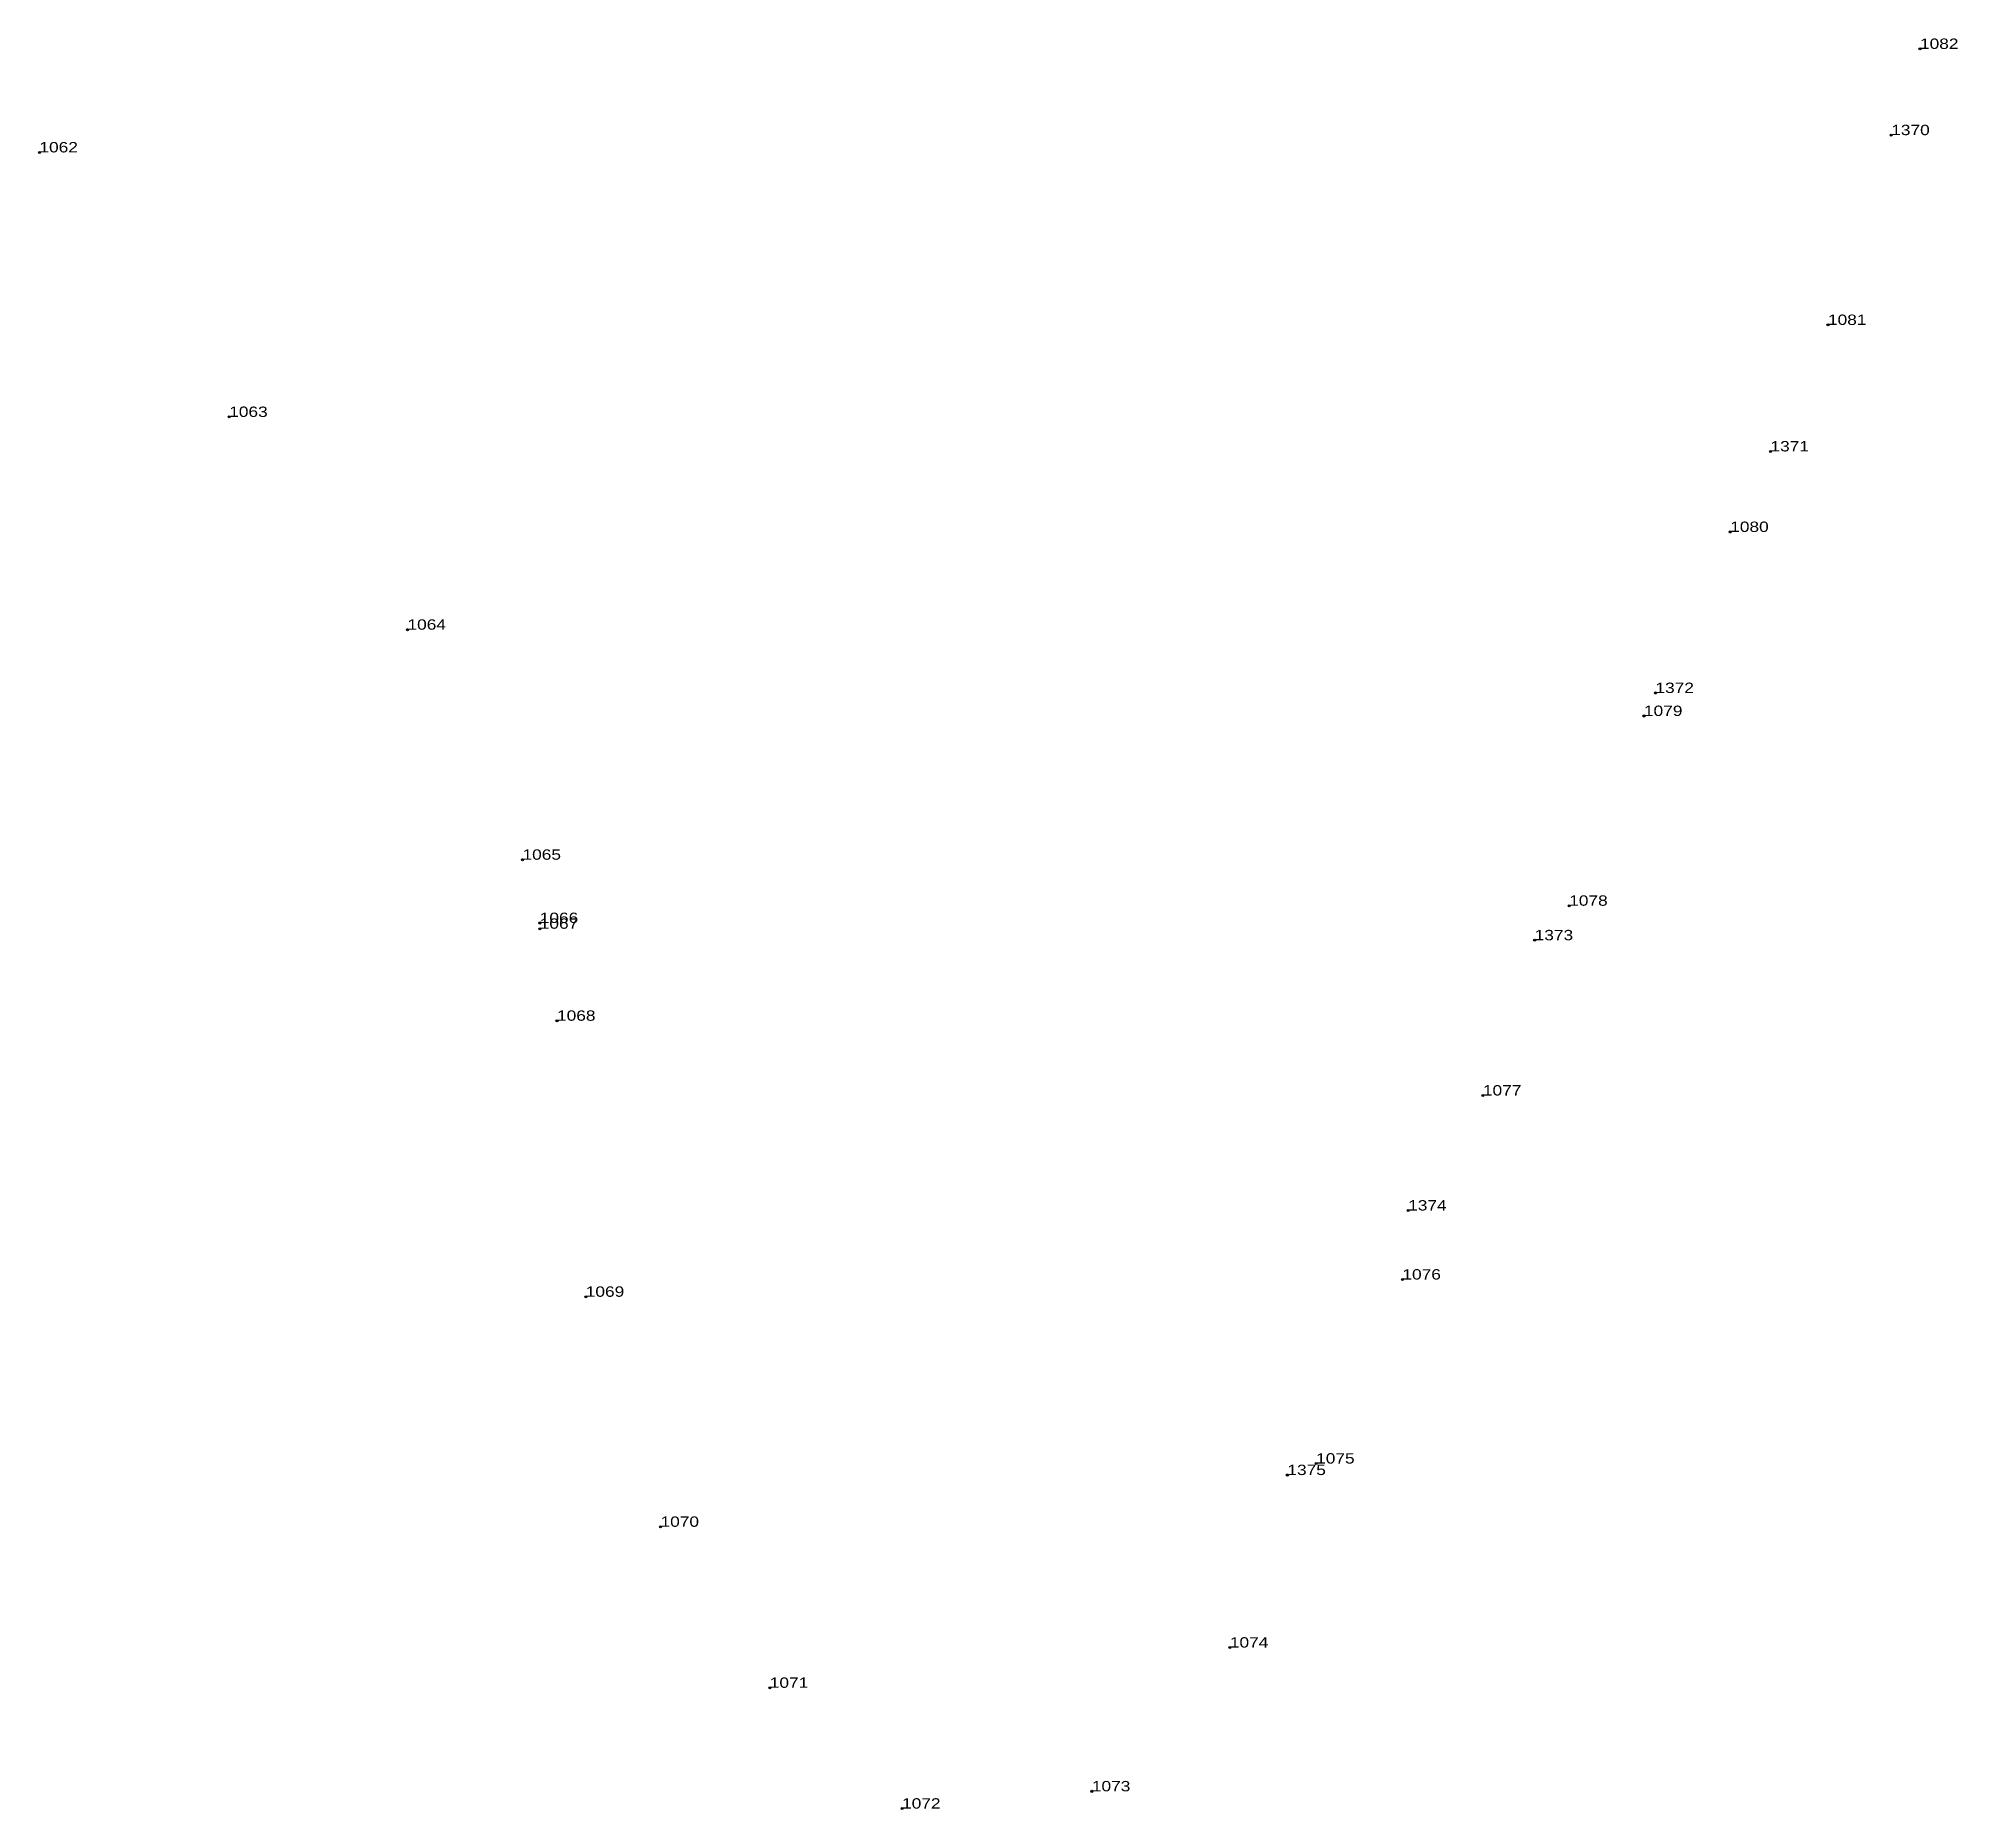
# Model space of a CAD drawing. Header units: metres. Extents: x 548921 to 554905, y 1816774 to 1820360.
# Drawn here: x 553525.8 to 553859.5, y 1816773.8 to 1817081.8 of the extents above; entities that cross this region are included whole.
import ezdxf

# ---------------------------------------------------------------- set-up
doc = ezdxf.new("R2010")
doc.units = ezdxf.units.M
doc.header["$LTSCALE"] = 0.72
doc.header["$PDMODE"] = 32
doc.header["$PDSIZE"] = 0.36
doc.layers.add('12', color=7, linetype='Continuous')
doc.layers.add('7', color=7, linetype='Continuous')

msp = doc.modelspace()

# ---------------------------------------------------------------- texts
at = {"layer": '12', "width": 1.25}
for s, p in [('1082', (553853, 1817080)), ('1370', (553848, 1817065)), ('1062', (553526, 1817062)), ('1081', (553837, 1817032)), ('1063', (553559, 1817016)), ('1371', (553827, 1817010)), ('1080', (553820, 1816996)), ('1064', (553590, 1816979)), ('1372', (553807, 1816968)), ('1079', (553805, 1816964)), ('1065', (553610, 1816939)), ('1066', (553613, 1816928)), ('1078', (553792, 1816931)), ('1067', (553613, 1816927)), ('1373', (553786, 1816925)), ('1068', (553616, 1816911)), ('1077', (553777, 1816898)), ('1374', (553764, 1816878)), ('1076', (553763, 1816866)), ('1069', (553621, 1816863)), ('1375', (553743, 1816832)), ('1075', (553748, 1816834)), ('1070', (553634, 1816823)), ('1074', (553733, 1816802)), ('1071', (553653, 1816795)), ('1073', (553709, 1816777)), ('1072', (553676, 1816774))]:
    msp.add_text(s, height=1.8, dxfattribs=at).set_placement(p)

# ---------------------------------------------------------------- linework, layer by layer
at = {"layer": '7'}
for p in [(553853, 1817080), (553848, 1817065), (553526, 1817062), (553837, 1817032), (553559, 1817016), (553827, 1817010), (553820, 1816996), (553590, 1816979), (553807, 1816968), (553805, 1816964), (553610, 1816939), (553792, 1816931), (553613, 1816928), (553613, 1816927), (553786, 1816925), (553616, 1816911), (553777, 1816898), (553764, 1816878), (553763, 1816866), (553621, 1816863), (553748, 1816834), (553743, 1816832), (553634, 1816823), (553733, 1816802), (553653, 1816795), (553709, 1816777), (553676, 1816774)]:
    msp.add_point(p, dxfattribs=at)

msp.set_redraw_order([(e.dxf.handle, doc.entitydb.next_handle()) for e in msp.query("TEXT MTEXT ATTDEF DIMENSION ARC_DIMENSION")])  # texts and dimensions are drawn at this point

doc.saveas('drawing.dxf')
